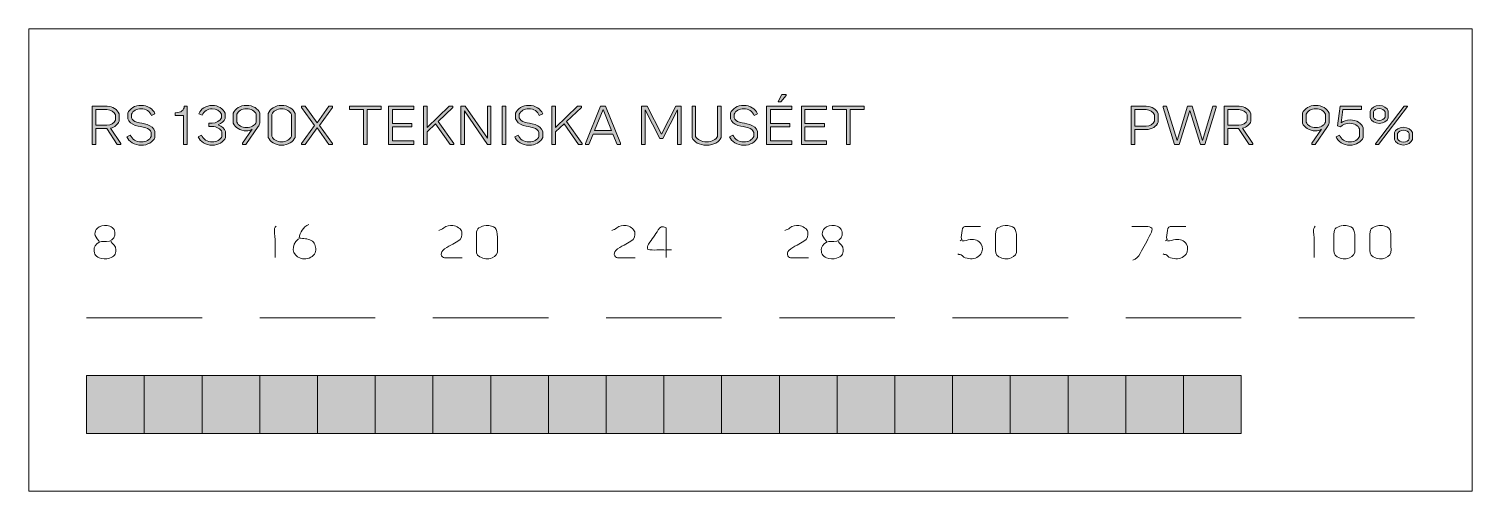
# Model space of a CAD drawing. Header units: inches. Extents: x 105 to 230, y -180 to -140.
import ezdxf

# ---------------------------------------------------------------- set-up
doc = ezdxf.new("R2010")
doc.units = ezdxf.units.IN
doc.header["$MEASUREMENT"] = 0
doc.layers.add('CUT', color=7, linetype='Continuous')
doc.layers.add('TYPE', color=7, linetype='Continuous')

# ---------------------------------------------------------------- blocks, each defined once
blk = doc.blocks.new('block 2')
at = {"layer": 'TYPE', "true_color": 0xffffff}
h = blk.add_hatch(color=7, dxfattribs=at)
h.dxf.hatch_style = 2
h.paths.add_polyline_path([(169.22, -146.99), (169.22, -148.18), (170.9, -148.18), (170.9, -148.47), (169.22, -148.47), (169.22, -149.7), (171.07, -149.7), (171.07, -150), (168.9, -150), (168.9, -146.69), (171.07, -146.69), (171.07, -146.99)])
h.paths.add_polyline_path([(170.14, -146.32), (169.9, -146.32), (169.9, -146.28), (170.21, -145.69), (170.58, -145.69), (170.58, -145.77)])
h = blk.add_hatch(color=7, dxfattribs=at)
h.dxf.hatch_style = 2
edge = h.paths.add_edge_path()
edge.add_spline(control_points=[(112.96, -149.91), (112.96, -149.91), (112.96, -150), (112.96, -150), (112.96, -150), (112.66, -150), (112.66, -150), (112.66, -150), (111.74, -148.63), (111.74, -148.63), (111.74, -148.63), (110.8, -148.63), (110.8, -148.63), (110.8, -148.63), (110.8, -150), (110.8, -150), (110.8, -150), (110.48, -150), (110.48, -150), (110.48, -150), (110.48, -146.69), (110.48, -146.69), (110.48, -146.69), (111.77, -146.69), (111.77, -146.69), (112.26, -146.69), (112.68, -146.98), (112.81, -147.34), (112.81, -147.34), (112.81, -147.99), (112.81, -147.99), (112.71, -148.27), (112.43, -148.51), (112.07, -148.6), (112.07, -148.6), (112.96, -149.91), (112.96, -149.91)], knot_values=[0, 0, 0, 0, 1, 1, 1, 2, 2, 2, 3, 3, 3, 4, 4, 4, 5, 5, 5, 6, 6, 6, 7, 7, 7, 8, 8, 8, 9, 9, 9, 10, 10, 10, 11, 11, 11, 12, 12, 12, 12], degree=3, periodic=1)
edge = h.paths.add_edge_path()
edge.add_spline(control_points=[(110.8, -148.34), (110.8, -148.34), (111.76, -148.34), (111.76, -148.34), (112.09, -148.34), (112.39, -148.15), (112.49, -147.9), (112.49, -147.9), (112.49, -147.43), (112.49, -147.43), (112.39, -147.17), (112.09, -146.99), (111.76, -146.99), (111.76, -146.99), (110.8, -146.99), (110.8, -146.99), (110.8, -146.99), (110.8, -148.34), (110.8, -148.34)], knot_values=[0, 0, 0, 0, 1, 1, 1, 2, 2, 2, 3, 3, 3, 4, 4, 4, 5, 5, 5, 6, 6, 6, 6], degree=3, periodic=1)
h = blk.add_hatch(color=7, dxfattribs=at)
h.dxf.hatch_style = 2
edge = h.paths.add_edge_path()
edge.add_spline(control_points=[(113.49, -149.33), (113.49, -149.33), (113.78, -149.19), (113.78, -149.19), (113.94, -149.54), (114.28, -149.78), (114.74, -149.78), (115.14, -149.78), (115.48, -149.59), (115.59, -149.31), (115.59, -149.31), (115.59, -148.96), (115.59, -148.96), (115.52, -148.77), (115.36, -148.64), (115.12, -148.56), (114.78, -148.44), (114.59, -148.48), (114.22, -148.36), (113.89, -148.24), (113.66, -148.03), (113.57, -147.78), (113.57, -147.78), (113.57, -147.29), (113.57, -147.29), (113.72, -146.9), (114.19, -146.62), (114.72, -146.62), (115.27, -146.62), (115.75, -146.91), (115.92, -147.35), (115.92, -147.35), (115.62, -147.49), (115.62, -147.49), (115.48, -147.15), (115.15, -146.91), (114.72, -146.91), (114.33, -146.91), (114, -147.1), (113.89, -147.38), (113.89, -147.38), (113.89, -147.69), (113.89, -147.69), (113.96, -147.87), (114.11, -148), (114.35, -148.08), (114.69, -148.19), (114.88, -148.15), (115.25, -148.28), (115.59, -148.39), (115.82, -148.61), (115.91, -148.87), (115.91, -148.87), (115.91, -149.4), (115.91, -149.4), (115.76, -149.79), (115.29, -150.07), (114.74, -150.07), (114.15, -150.07), (113.65, -149.76), (113.49, -149.33)], knot_values=[0, 0, 0, 0, 1, 1, 1, 2, 2, 2, 3, 3, 3, 4, 4, 4, 5, 5, 5, 6, 6, 6, 7, 7, 7, 8, 8, 8, 9, 9, 9, 10, 10, 10, 11, 11, 11, 12, 12, 12, 13, 13, 13, 14, 14, 14, 15, 15, 15, 16, 16, 16, 17, 17, 17, 18, 18, 18, 19, 19, 19, 20, 20, 20, 20], degree=3, periodic=1)
h = blk.add_hatch(color=7, dxfattribs=at)
h.dxf.hatch_style = 2
edge = h.paths.add_edge_path()
edge.add_spline(control_points=[(118.71, -146.69), (118.71, -146.69), (118.71, -150), (118.71, -150), (118.71, -150), (118.4, -150), (118.4, -150), (118.4, -150), (118.4, -147.49), (118.4, -147.49), (118.4, -147.49), (117.68, -147.49), (117.68, -147.49), (117.68, -147.49), (117.68, -147.25), (117.68, -147.25), (118.21, -147.24), (118.44, -147.06), (118.46, -146.69), (118.46, -146.69), (118.71, -146.69), (118.71, -146.69)], knot_values=[0, 0, 0, 0, 1, 1, 1, 2, 2, 2, 3, 3, 3, 4, 4, 4, 5, 5, 5, 6, 6, 6, 7, 7, 7, 7], degree=3, periodic=1)
h = blk.add_hatch(color=7, dxfattribs=at)
h.dxf.hatch_style = 2
edge = h.paths.add_edge_path()
edge.add_spline(control_points=[(122.03, -148.88), (122.03, -148.88), (122.03, -149.4), (122.03, -149.4), (121.89, -149.78), (121.43, -150.07), (120.88, -150.07), (120.32, -150.07), (119.82, -149.75), (119.67, -149.33), (119.67, -149.33), (119.96, -149.19), (119.96, -149.19), (120.1, -149.56), (120.45, -149.78), (120.88, -149.78), (121.27, -149.78), (121.62, -149.58), (121.72, -149.31), (121.72, -149.31), (121.72, -148.93), (121.72, -148.93), (121.62, -148.64), (121.27, -148.45), (120.88, -148.45), (120.88, -148.45), (120.58, -148.45), (120.58, -148.45), (120.58, -148.45), (120.58, -148.15), (120.58, -148.15), (120.58, -148.15), (120.88, -148.15), (120.88, -148.15), (121.25, -148.15), (121.57, -147.97), (121.68, -147.69), (121.68, -147.69), (121.68, -147.38), (121.68, -147.38), (121.57, -147.11), (121.25, -146.91), (120.88, -146.91), (120.49, -146.91), (120.15, -147.14), (120.02, -147.48), (120.02, -147.48), (119.73, -147.34), (119.73, -147.34), (119.88, -146.93), (120.35, -146.62), (120.88, -146.62), (121.41, -146.62), (121.85, -146.91), (121.99, -147.28), (121.99, -147.28), (121.99, -147.76), (121.99, -147.76), (121.9, -147.99), (121.69, -148.19), (121.4, -148.3), (121.71, -148.42), (121.95, -148.63), (122.03, -148.88)], knot_values=[0, 0, 0, 0, 1, 1, 1, 2, 2, 2, 3, 3, 3, 4, 4, 4, 5, 5, 5, 6, 6, 6, 7, 7, 7, 8, 8, 8, 9, 9, 9, 10, 10, 10, 11, 11, 11, 12, 12, 12, 13, 13, 13, 14, 14, 14, 15, 15, 15, 16, 16, 16, 17, 17, 17, 18, 18, 18, 19, 19, 19, 20, 20, 20, 21, 21, 21, 21], degree=3, periodic=1)
h = blk.add_hatch(color=7, dxfattribs=at)
h.dxf.hatch_style = 2
edge = h.paths.add_edge_path()
edge.add_spline(control_points=[(125.01, -147.29), (125.01, -147.29), (125.01, -148.16), (125.01, -148.16), (124.98, -148.24), (124.93, -148.35), (124.85, -148.46), (124.85, -148.46), (123.8, -150), (123.8, -150), (123.8, -150), (123.51, -150), (123.51, -150), (123.51, -150), (123.51, -149.9), (123.51, -149.9), (123.51, -149.9), (124.35, -148.69), (124.35, -148.69), (124.2, -148.79), (124.01, -148.83), (123.84, -148.83), (123.29, -148.83), (122.84, -148.53), (122.7, -148.16), (122.7, -148.16), (122.7, -147.29), (122.7, -147.29), (122.84, -146.92), (123.3, -146.62), (123.85, -146.62), (124.41, -146.62), (124.87, -146.92), (125.01, -147.29)], knot_values=[0, 0, 0, 0, 1, 1, 1, 2, 2, 2, 3, 3, 3, 4, 4, 4, 5, 5, 5, 6, 6, 6, 7, 7, 7, 8, 8, 8, 9, 9, 9, 10, 10, 10, 11, 11, 11, 11], degree=3, periodic=1)
edge = h.paths.add_edge_path()
edge.add_spline(control_points=[(124.7, -147.39), (124.59, -147.11), (124.24, -146.91), (123.85, -146.91), (123.47, -146.91), (123.12, -147.11), (123.01, -147.39), (123.01, -147.39), (123.01, -148.07), (123.01, -148.07), (123.12, -148.35), (123.47, -148.54), (123.85, -148.54), (124.24, -148.54), (124.59, -148.35), (124.7, -148.07), (124.7, -148.07), (124.7, -147.39), (124.7, -147.39)], knot_values=[0, 0, 0, 0, 1, 1, 1, 2, 2, 2, 3, 3, 3, 4, 4, 4, 5, 5, 5, 6, 6, 6, 6], degree=3, periodic=1)
h = blk.add_hatch(color=7, dxfattribs=at)
h.dxf.hatch_style = 2
edge = h.paths.add_edge_path()
edge.add_spline(control_points=[(125.74, -149.39), (125.74, -149.39), (125.74, -147.31), (125.74, -147.31), (125.88, -146.92), (126.34, -146.62), (126.89, -146.62), (127.45, -146.62), (127.91, -146.92), (128.05, -147.31), (128.05, -147.31), (128.05, -149.39), (128.05, -149.39), (127.91, -149.77), (127.45, -150.07), (126.89, -150.07), (126.34, -150.07), (125.88, -149.77), (125.74, -149.39)], knot_values=[0, 0, 0, 0, 1, 1, 1, 2, 2, 2, 3, 3, 3, 4, 4, 4, 5, 5, 5, 6, 6, 6, 6], degree=3, periodic=1)
edge = h.paths.add_edge_path()
edge.add_spline(control_points=[(127.74, -149.29), (127.74, -149.29), (127.74, -147.41), (127.74, -147.41), (127.63, -147.12), (127.28, -146.91), (126.89, -146.91), (126.51, -146.91), (126.15, -147.12), (126.05, -147.41), (126.05, -147.41), (126.05, -149.29), (126.05, -149.29), (126.15, -149.58), (126.51, -149.78), (126.89, -149.78), (127.28, -149.78), (127.63, -149.58), (127.74, -149.29)], knot_values=[0, 0, 0, 0, 1, 1, 1, 2, 2, 2, 3, 3, 3, 4, 4, 4, 5, 5, 5, 6, 6, 6, 6], degree=3, periodic=1)
h = blk.add_hatch(color=7, dxfattribs=at)
h.dxf.hatch_style = 2
h.paths.add_polyline_path([(128.62, -149.91), (129.74, -148.35), (128.62, -146.79), (128.62, -146.69), (128.93, -146.69), (129.96, -148.14), (130.98, -146.69), (131.29, -146.69), (131.29, -146.79), (130.17, -148.35), (131.29, -149.91), (131.29, -150), (130.98, -150), (129.96, -148.56), (128.92, -150), (128.62, -150)])
h = blk.add_hatch(color=7, dxfattribs=at)
h.dxf.hatch_style = 2
h.paths.add_polyline_path([(135.52, -146.99), (134.3, -146.99), (134.3, -150), (133.98, -150), (133.98, -146.99), (132.76, -146.99), (132.76, -146.69), (135.52, -146.69)])
h = blk.add_hatch(color=7, dxfattribs=at)
h.dxf.hatch_style = 2
h.paths.add_polyline_path([(136.48, -146.99), (136.48, -148.18), (138.17, -148.18), (138.17, -148.47), (136.48, -148.47), (136.48, -149.7), (138.33, -149.7), (138.33, -150), (136.16, -150), (136.16, -146.69), (138.33, -146.69), (138.33, -146.99)])
h = blk.add_hatch(color=7, dxfattribs=at)
h.dxf.hatch_style = 2
h.paths.add_polyline_path([(141.8, -149.91), (141.8, -150), (141.48, -150), (140.22, -148.23), (139.49, -148.92), (139.49, -150), (139.17, -150), (139.17, -146.69), (139.49, -146.69), (139.49, -148.53), (141.4, -146.69), (141.72, -146.69), (141.72, -146.79), (140.45, -148.01)])
h = blk.add_hatch(color=7, dxfattribs=at)
h.dxf.hatch_style = 2
h.paths.add_polyline_path([(145.02, -146.69), (145.02, -150), (144.71, -150), (142.72, -147.1), (142.72, -150), (142.41, -150), (142.41, -146.69), (142.8, -146.69), (144.71, -149.47), (144.71, -146.69)])
h = blk.add_hatch(color=7, dxfattribs=at)
h.dxf.hatch_style = 2
h.paths.add_polyline_path([(146, -146.69), (146.32, -146.69), (146.32, -150), (146, -150)])
h = blk.add_hatch(color=7, dxfattribs=at)
h.dxf.hatch_style = 2
edge = h.paths.add_edge_path()
edge.add_spline(control_points=[(147.08, -149.33), (147.08, -149.33), (147.37, -149.19), (147.37, -149.19), (147.53, -149.54), (147.87, -149.78), (148.32, -149.78), (148.73, -149.78), (149.06, -149.59), (149.18, -149.31), (149.18, -149.31), (149.18, -148.96), (149.18, -148.96), (149.1, -148.77), (148.95, -148.64), (148.71, -148.56), (148.36, -148.44), (148.18, -148.48), (147.81, -148.36), (147.47, -148.24), (147.25, -148.03), (147.16, -147.78), (147.16, -147.78), (147.16, -147.29), (147.16, -147.29), (147.31, -146.9), (147.77, -146.62), (148.31, -146.62), (148.86, -146.62), (149.34, -146.91), (149.5, -147.35), (149.5, -147.35), (149.21, -147.49), (149.21, -147.49), (149.07, -147.15), (148.74, -146.91), (148.3, -146.91), (147.92, -146.91), (147.59, -147.1), (147.47, -147.38), (147.47, -147.38), (147.47, -147.69), (147.47, -147.69), (147.55, -147.87), (147.7, -148), (147.93, -148.08), (148.28, -148.19), (148.46, -148.15), (148.84, -148.28), (149.18, -148.39), (149.41, -148.61), (149.5, -148.87), (149.5, -148.87), (149.5, -149.4), (149.5, -149.4), (149.35, -149.79), (148.88, -150.07), (148.32, -150.07), (147.74, -150.07), (147.24, -149.76), (147.08, -149.33)], knot_values=[0, 0, 0, 0, 1, 1, 1, 2, 2, 2, 3, 3, 3, 4, 4, 4, 5, 5, 5, 6, 6, 6, 7, 7, 7, 8, 8, 8, 9, 9, 9, 10, 10, 10, 11, 11, 11, 12, 12, 12, 13, 13, 13, 14, 14, 14, 15, 15, 15, 16, 16, 16, 17, 17, 17, 18, 18, 18, 19, 19, 19, 20, 20, 20, 20], degree=3, periodic=1)
h = blk.add_hatch(color=7, dxfattribs=at)
h.dxf.hatch_style = 2
h.paths.add_polyline_path([(152.92, -149.91), (152.92, -150), (152.61, -150), (151.35, -148.23), (150.61, -148.92), (150.61, -150), (150.29, -150), (150.29, -146.69), (150.61, -146.69), (150.61, -148.53), (152.52, -146.69), (152.85, -146.69), (152.85, -146.79), (151.57, -148.01)])
h = blk.add_hatch(color=7, dxfattribs=at)
h.dxf.hatch_style = 2
h.paths.add_polyline_path([(156.25, -149.9), (156.25, -150), (155.95, -150), (155.59, -149.1), (153.86, -149.1), (153.5, -150), (153.2, -150), (153.2, -149.91), (154.52, -146.69), (154.93, -146.69)])
h.paths.add_polyline_path([(155.47, -148.8), (154.73, -146.97), (153.99, -148.8)])
h = blk.add_hatch(color=7, dxfattribs=at)
h.dxf.hatch_style = 2
h.paths.add_polyline_path([(161.5, -146.69), (161.5, -150), (161.19, -150), (161.19, -147), (159.91, -149.49), (159.65, -149.49), (158.37, -147), (158.37, -150), (158.06, -150), (158.06, -146.69), (158.54, -146.69), (159.78, -149.11), (161.02, -146.69)])
h = blk.add_hatch(color=7, dxfattribs=at)
h.dxf.hatch_style = 2
edge = h.paths.add_edge_path()
edge.add_spline(control_points=[(162.44, -149.41), (162.44, -149.41), (162.44, -146.69), (162.44, -146.69), (162.44, -146.69), (162.75, -146.69), (162.75, -146.69), (162.75, -146.69), (162.75, -149.31), (162.75, -149.31), (162.87, -149.57), (163.24, -149.78), (163.7, -149.78), (164.16, -149.78), (164.53, -149.57), (164.65, -149.31), (164.65, -149.31), (164.65, -146.69), (164.65, -146.69), (164.65, -146.69), (164.96, -146.69), (164.96, -146.69), (164.96, -146.69), (164.96, -149.41), (164.96, -149.41), (164.8, -149.77), (164.33, -150.07), (163.7, -150.07), (163.07, -150.07), (162.59, -149.77), (162.44, -149.41)], knot_values=[0, 0, 0, 0, 1, 1, 1, 2, 2, 2, 3, 3, 3, 4, 4, 4, 5, 5, 5, 6, 6, 6, 7, 7, 7, 8, 8, 8, 9, 9, 9, 10, 10, 10, 10], degree=3, periodic=1)
h = blk.add_hatch(color=7, dxfattribs=at)
h.dxf.hatch_style = 2
edge = h.paths.add_edge_path()
edge.add_spline(control_points=[(165.69, -149.33), (165.69, -149.33), (165.98, -149.19), (165.98, -149.19), (166.13, -149.54), (166.47, -149.78), (166.93, -149.78), (167.33, -149.78), (167.67, -149.59), (167.78, -149.31), (167.78, -149.31), (167.78, -148.96), (167.78, -148.96), (167.71, -148.77), (167.55, -148.64), (167.32, -148.56), (166.97, -148.44), (166.79, -148.48), (166.41, -148.36), (166.08, -148.24), (165.85, -148.03), (165.76, -147.78), (165.76, -147.78), (165.76, -147.29), (165.76, -147.29), (165.92, -146.9), (166.38, -146.62), (166.91, -146.62), (167.46, -146.62), (167.94, -146.91), (168.11, -147.35), (168.11, -147.35), (167.82, -147.49), (167.82, -147.49), (167.68, -147.15), (167.34, -146.91), (166.91, -146.91), (166.52, -146.91), (166.2, -147.1), (166.08, -147.38), (166.08, -147.38), (166.08, -147.69), (166.08, -147.69), (166.15, -147.87), (166.3, -148), (166.54, -148.08), (166.88, -148.19), (167.07, -148.15), (167.44, -148.28), (167.78, -148.39), (168.01, -148.61), (168.1, -148.87), (168.1, -148.87), (168.1, -149.4), (168.1, -149.4), (167.95, -149.79), (167.48, -150.07), (166.93, -150.07), (166.34, -150.07), (165.84, -149.76), (165.69, -149.33)], knot_values=[0, 0, 0, 0, 1, 1, 1, 2, 2, 2, 3, 3, 3, 4, 4, 4, 5, 5, 5, 6, 6, 6, 7, 7, 7, 8, 8, 8, 9, 9, 9, 10, 10, 10, 11, 11, 11, 12, 12, 12, 13, 13, 13, 14, 14, 14, 15, 15, 15, 16, 16, 16, 17, 17, 17, 18, 18, 18, 19, 19, 19, 20, 20, 20, 20], degree=3, periodic=1)
h = blk.add_hatch(color=7, dxfattribs=at)
h.dxf.hatch_style = 2
h.paths.add_polyline_path([(172.22, -146.99), (172.22, -148.18), (173.91, -148.18), (173.91, -148.47), (172.22, -148.47), (172.22, -149.7), (174.07, -149.7), (174.07, -150), (171.91, -150), (171.91, -146.69), (174.07, -146.69), (174.07, -146.99)])
h = blk.add_hatch(color=7, dxfattribs=at)
h.dxf.hatch_style = 2
h.paths.add_polyline_path([(177.35, -146.99), (176.13, -146.99), (176.13, -150), (175.82, -150), (175.82, -146.99), (174.59, -146.99), (174.59, -146.69), (177.35, -146.69)])
at = {"layer": 'TYPE', "lineweight": 0}
for points in [[(170.14, -146.32), (169.9, -146.32), (169.9, -146.28), (170.21, -145.69), (170.58, -145.69), (170.58, -145.77), (170.14, -146.32)], [(128.62, -149.91), (129.74, -148.35), (128.62, -146.79), (128.62, -146.69), (128.93, -146.69), (129.96, -148.14), (130.98, -146.69), (131.29, -146.69), (131.29, -146.79), (130.17, -148.35), (131.29, -149.91), (131.29, -150), (130.98, -150), (129.96, -148.56), (128.92, -150), (128.62, -150), (128.62, -149.91)], [(135.52, -146.99), (134.3, -146.99), (134.3, -150), (133.98, -150), (133.98, -146.99), (132.76, -146.99), (132.76, -146.69), (135.52, -146.69), (135.52, -146.99)], [(136.48, -146.99), (136.48, -148.18), (138.17, -148.18), (138.17, -148.47), (136.48, -148.47), (136.48, -149.7), (138.33, -149.7), (138.33, -150), (136.16, -150), (136.16, -146.69), (138.33, -146.69), (138.33, -146.99), (136.48, -146.99)], [(141.8, -149.91), (141.8, -150), (141.48, -150), (140.22, -148.23), (139.49, -148.92), (139.49, -150), (139.17, -150), (139.17, -146.69), (139.49, -146.69), (139.49, -148.53), (141.4, -146.69), (141.72, -146.69), (141.72, -146.79), (140.45, -148.01), (141.8, -149.91)], [(145.02, -146.69), (145.02, -150), (144.71, -150), (142.72, -147.1), (142.72, -150), (142.41, -150), (142.41, -146.69), (142.8, -146.69), (144.71, -149.47), (144.71, -146.69), (145.02, -146.69)], [(146, -146.69), (146.32, -146.69), (146.32, -150), (146, -150), (146, -146.69)], [(152.92, -149.91), (152.92, -150), (152.61, -150), (151.35, -148.23), (150.61, -148.92), (150.61, -150), (150.29, -150), (150.29, -146.69), (150.61, -146.69), (150.61, -148.53), (152.52, -146.69), (152.85, -146.69), (152.85, -146.79), (151.57, -148.01), (152.92, -149.91)], [(156.25, -149.9), (156.25, -150), (155.95, -150), (155.59, -149.1), (153.86, -149.1), (153.5, -150), (153.2, -150), (153.2, -149.91), (154.52, -146.69), (154.93, -146.69), (156.25, -149.9)], [(155.47, -148.8), (154.73, -146.97), (153.99, -148.8), (155.47, -148.8)], [(161.5, -146.69), (161.5, -150), (161.19, -150), (161.19, -147), (159.91, -149.49), (159.65, -149.49), (158.37, -147), (158.37, -150), (158.06, -150), (158.06, -146.69), (158.54, -146.69), (159.78, -149.11), (161.02, -146.69), (161.5, -146.69)], [(169.22, -146.99), (169.22, -148.18), (170.9, -148.18), (170.9, -148.47), (169.22, -148.47), (169.22, -149.7), (171.07, -149.7), (171.07, -150), (168.9, -150), (168.9, -146.69), (171.07, -146.69), (171.07, -146.99), (169.22, -146.99)], [(172.22, -146.99), (172.22, -148.18), (173.91, -148.18), (173.91, -148.47), (172.22, -148.47), (172.22, -149.7), (174.07, -149.7), (174.07, -150), (171.91, -150), (171.91, -146.69), (174.07, -146.69), (174.07, -146.99), (172.22, -146.99)], [(177.35, -146.99), (176.13, -146.99), (176.13, -150), (175.82, -150), (175.82, -146.99), (174.59, -146.99), (174.59, -146.69), (177.35, -146.69), (177.35, -146.99)]]:
    blk.add_lwpolyline(points, dxfattribs=at)
for points, knots in [([(112.96, -149.91), (112.96, -149.91), (112.96, -150), (112.96, -150), (112.96, -150), (112.66, -150), (112.66, -150), (112.66, -150), (111.74, -148.63), (111.74, -148.63), (111.74, -148.63), (110.8, -148.63), (110.8, -148.63), (110.8, -148.63), (110.8, -150), (110.8, -150), (110.8, -150), (110.48, -150), (110.48, -150), (110.48, -150), (110.48, -146.69), (110.48, -146.69), (110.48, -146.69), (111.77, -146.69), (111.77, -146.69), (112.26, -146.69), (112.68, -146.98), (112.81, -147.34), (112.81, -147.34), (112.81, -147.99), (112.81, -147.99), (112.71, -148.27), (112.43, -148.51), (112.07, -148.6), (112.07, -148.6), (112.96, -149.91), (112.96, -149.91)], [0, 0, 0, 0, 1, 1, 1, 2, 2, 2, 3, 3, 3, 4, 4, 4, 5, 5, 5, 6, 6, 6, 7, 7, 7, 8, 8, 8, 9, 9, 9, 10, 10, 10, 11, 11, 11, 12, 12, 12, 12]), ([(110.8, -148.34), (110.8, -148.34), (111.76, -148.34), (111.76, -148.34), (112.09, -148.34), (112.39, -148.15), (112.49, -147.9), (112.49, -147.9), (112.49, -147.43), (112.49, -147.43), (112.39, -147.17), (112.09, -146.99), (111.76, -146.99), (111.76, -146.99), (110.8, -146.99), (110.8, -146.99), (110.8, -146.99), (110.8, -148.34), (110.8, -148.34)], [0, 0, 0, 0, 1, 1, 1, 2, 2, 2, 3, 3, 3, 4, 4, 4, 5, 5, 5, 6, 6, 6, 6]), ([(113.49, -149.33), (113.49, -149.33), (113.78, -149.19), (113.78, -149.19), (113.94, -149.54), (114.28, -149.78), (114.74, -149.78), (115.14, -149.78), (115.48, -149.59), (115.59, -149.31), (115.59, -149.31), (115.59, -148.96), (115.59, -148.96), (115.52, -148.77), (115.36, -148.64), (115.12, -148.56), (114.78, -148.44), (114.59, -148.48), (114.22, -148.36), (113.89, -148.24), (113.66, -148.03), (113.57, -147.78), (113.57, -147.78), (113.57, -147.29), (113.57, -147.29), (113.72, -146.9), (114.19, -146.62), (114.72, -146.62), (115.27, -146.62), (115.75, -146.91), (115.92, -147.35), (115.92, -147.35), (115.62, -147.49), (115.62, -147.49), (115.48, -147.15), (115.15, -146.91), (114.72, -146.91), (114.33, -146.91), (114, -147.1), (113.89, -147.38), (113.89, -147.38), (113.89, -147.69), (113.89, -147.69), (113.96, -147.87), (114.11, -148), (114.35, -148.08), (114.69, -148.19), (114.88, -148.15), (115.25, -148.28), (115.59, -148.39), (115.82, -148.61), (115.91, -148.87), (115.91, -148.87), (115.91, -149.4), (115.91, -149.4), (115.76, -149.79), (115.29, -150.07), (114.74, -150.07), (114.15, -150.07), (113.65, -149.76), (113.49, -149.33)], [0, 0, 0, 0, 1, 1, 1, 2, 2, 2, 3, 3, 3, 4, 4, 4, 5, 5, 5, 6, 6, 6, 7, 7, 7, 8, 8, 8, 9, 9, 9, 10, 10, 10, 11, 11, 11, 12, 12, 12, 13, 13, 13, 14, 14, 14, 15, 15, 15, 16, 16, 16, 17, 17, 17, 18, 18, 18, 19, 19, 19, 20, 20, 20, 20]), ([(118.71, -146.69), (118.71, -146.69), (118.71, -150), (118.71, -150), (118.71, -150), (118.4, -150), (118.4, -150), (118.4, -150), (118.4, -147.49), (118.4, -147.49), (118.4, -147.49), (117.68, -147.49), (117.68, -147.49), (117.68, -147.49), (117.68, -147.25), (117.68, -147.25), (118.21, -147.24), (118.44, -147.06), (118.46, -146.69), (118.46, -146.69), (118.71, -146.69), (118.71, -146.69)], [0, 0, 0, 0, 1, 1, 1, 2, 2, 2, 3, 3, 3, 4, 4, 4, 5, 5, 5, 6, 6, 6, 7, 7, 7, 7]), ([(122.03, -148.88), (122.03, -148.88), (122.03, -149.4), (122.03, -149.4), (121.89, -149.78), (121.43, -150.07), (120.88, -150.07), (120.32, -150.07), (119.82, -149.75), (119.67, -149.33), (119.67, -149.33), (119.96, -149.19), (119.96, -149.19), (120.1, -149.56), (120.45, -149.78), (120.88, -149.78), (121.27, -149.78), (121.62, -149.58), (121.72, -149.31), (121.72, -149.31), (121.72, -148.93), (121.72, -148.93), (121.62, -148.64), (121.27, -148.45), (120.88, -148.45), (120.88, -148.45), (120.58, -148.45), (120.58, -148.45), (120.58, -148.45), (120.58, -148.15), (120.58, -148.15), (120.58, -148.15), (120.88, -148.15), (120.88, -148.15), (121.25, -148.15), (121.57, -147.97), (121.68, -147.69), (121.68, -147.69), (121.68, -147.38), (121.68, -147.38), (121.57, -147.11), (121.25, -146.91), (120.88, -146.91), (120.49, -146.91), (120.15, -147.14), (120.02, -147.48), (120.02, -147.48), (119.73, -147.34), (119.73, -147.34), (119.88, -146.93), (120.35, -146.62), (120.88, -146.62), (121.41, -146.62), (121.85, -146.91), (121.99, -147.28), (121.99, -147.28), (121.99, -147.76), (121.99, -147.76), (121.9, -147.99), (121.69, -148.19), (121.4, -148.3), (121.71, -148.42), (121.95, -148.63), (122.03, -148.88)], [0, 0, 0, 0, 1, 1, 1, 2, 2, 2, 3, 3, 3, 4, 4, 4, 5, 5, 5, 6, 6, 6, 7, 7, 7, 8, 8, 8, 9, 9, 9, 10, 10, 10, 11, 11, 11, 12, 12, 12, 13, 13, 13, 14, 14, 14, 15, 15, 15, 16, 16, 16, 17, 17, 17, 18, 18, 18, 19, 19, 19, 20, 20, 20, 21, 21, 21, 21]), ([(125.01, -147.29), (125.01, -147.29), (125.01, -148.16), (125.01, -148.16), (124.98, -148.24), (124.93, -148.35), (124.85, -148.46), (124.85, -148.46), (123.8, -150), (123.8, -150), (123.8, -150), (123.51, -150), (123.51, -150), (123.51, -150), (123.51, -149.9), (123.51, -149.9), (123.51, -149.9), (124.35, -148.69), (124.35, -148.69), (124.2, -148.79), (124.01, -148.83), (123.84, -148.83), (123.29, -148.83), (122.84, -148.53), (122.7, -148.16), (122.7, -148.16), (122.7, -147.29), (122.7, -147.29), (122.84, -146.92), (123.3, -146.62), (123.85, -146.62), (124.41, -146.62), (124.87, -146.92), (125.01, -147.29)], [0, 0, 0, 0, 1, 1, 1, 2, 2, 2, 3, 3, 3, 4, 4, 4, 5, 5, 5, 6, 6, 6, 7, 7, 7, 8, 8, 8, 9, 9, 9, 10, 10, 10, 11, 11, 11, 11]), ([(124.7, -147.39), (124.59, -147.11), (124.24, -146.91), (123.85, -146.91), (123.47, -146.91), (123.12, -147.11), (123.01, -147.39), (123.01, -147.39), (123.01, -148.07), (123.01, -148.07), (123.12, -148.35), (123.47, -148.54), (123.85, -148.54), (124.24, -148.54), (124.59, -148.35), (124.7, -148.07), (124.7, -148.07), (124.7, -147.39), (124.7, -147.39)], [0, 0, 0, 0, 1, 1, 1, 2, 2, 2, 3, 3, 3, 4, 4, 4, 5, 5, 5, 6, 6, 6, 6]), ([(125.74, -149.39), (125.74, -149.39), (125.74, -147.31), (125.74, -147.31), (125.88, -146.92), (126.34, -146.62), (126.89, -146.62), (127.45, -146.62), (127.91, -146.92), (128.05, -147.31), (128.05, -147.31), (128.05, -149.39), (128.05, -149.39), (127.91, -149.77), (127.45, -150.07), (126.89, -150.07), (126.34, -150.07), (125.88, -149.77), (125.74, -149.39)], [0, 0, 0, 0, 1, 1, 1, 2, 2, 2, 3, 3, 3, 4, 4, 4, 5, 5, 5, 6, 6, 6, 6]), ([(127.74, -149.29), (127.74, -149.29), (127.74, -147.41), (127.74, -147.41), (127.63, -147.12), (127.28, -146.91), (126.89, -146.91), (126.51, -146.91), (126.15, -147.12), (126.05, -147.41), (126.05, -147.41), (126.05, -149.29), (126.05, -149.29), (126.15, -149.58), (126.51, -149.78), (126.89, -149.78), (127.28, -149.78), (127.63, -149.58), (127.74, -149.29)], [0, 0, 0, 0, 1, 1, 1, 2, 2, 2, 3, 3, 3, 4, 4, 4, 5, 5, 5, 6, 6, 6, 6]), ([(147.08, -149.33), (147.08, -149.33), (147.37, -149.19), (147.37, -149.19), (147.53, -149.54), (147.87, -149.78), (148.32, -149.78), (148.73, -149.78), (149.06, -149.59), (149.18, -149.31), (149.18, -149.31), (149.18, -148.96), (149.18, -148.96), (149.1, -148.77), (148.95, -148.64), (148.71, -148.56), (148.36, -148.44), (148.18, -148.48), (147.81, -148.36), (147.47, -148.24), (147.25, -148.03), (147.16, -147.78), (147.16, -147.78), (147.16, -147.29), (147.16, -147.29), (147.31, -146.9), (147.77, -146.62), (148.31, -146.62), (148.86, -146.62), (149.34, -146.91), (149.5, -147.35), (149.5, -147.35), (149.21, -147.49), (149.21, -147.49), (149.07, -147.15), (148.74, -146.91), (148.3, -146.91), (147.92, -146.91), (147.59, -147.1), (147.47, -147.38), (147.47, -147.38), (147.47, -147.69), (147.47, -147.69), (147.55, -147.87), (147.7, -148), (147.93, -148.08), (148.28, -148.19), (148.46, -148.15), (148.84, -148.28), (149.18, -148.39), (149.41, -148.61), (149.5, -148.87), (149.5, -148.87), (149.5, -149.4), (149.5, -149.4), (149.35, -149.79), (148.88, -150.07), (148.32, -150.07), (147.74, -150.07), (147.24, -149.76), (147.08, -149.33)], [0, 0, 0, 0, 1, 1, 1, 2, 2, 2, 3, 3, 3, 4, 4, 4, 5, 5, 5, 6, 6, 6, 7, 7, 7, 8, 8, 8, 9, 9, 9, 10, 10, 10, 11, 11, 11, 12, 12, 12, 13, 13, 13, 14, 14, 14, 15, 15, 15, 16, 16, 16, 17, 17, 17, 18, 18, 18, 19, 19, 19, 20, 20, 20, 20]), ([(162.44, -149.41), (162.44, -149.41), (162.44, -146.69), (162.44, -146.69), (162.44, -146.69), (162.75, -146.69), (162.75, -146.69), (162.75, -146.69), (162.75, -149.31), (162.75, -149.31), (162.87, -149.57), (163.24, -149.78), (163.7, -149.78), (164.16, -149.78), (164.53, -149.57), (164.65, -149.31), (164.65, -149.31), (164.65, -146.69), (164.65, -146.69), (164.65, -146.69), (164.96, -146.69), (164.96, -146.69), (164.96, -146.69), (164.96, -149.41), (164.96, -149.41), (164.8, -149.77), (164.33, -150.07), (163.7, -150.07), (163.07, -150.07), (162.59, -149.77), (162.44, -149.41)], [0, 0, 0, 0, 1, 1, 1, 2, 2, 2, 3, 3, 3, 4, 4, 4, 5, 5, 5, 6, 6, 6, 7, 7, 7, 8, 8, 8, 9, 9, 9, 10, 10, 10, 10]), ([(165.69, -149.33), (165.69, -149.33), (165.98, -149.19), (165.98, -149.19), (166.13, -149.54), (166.47, -149.78), (166.93, -149.78), (167.33, -149.78), (167.67, -149.59), (167.78, -149.31), (167.78, -149.31), (167.78, -148.96), (167.78, -148.96), (167.71, -148.77), (167.55, -148.64), (167.32, -148.56), (166.97, -148.44), (166.79, -148.48), (166.41, -148.36), (166.08, -148.24), (165.85, -148.03), (165.76, -147.78), (165.76, -147.78), (165.76, -147.29), (165.76, -147.29), (165.92, -146.9), (166.38, -146.62), (166.91, -146.62), (167.46, -146.62), (167.94, -146.91), (168.11, -147.35), (168.11, -147.35), (167.82, -147.49), (167.82, -147.49), (167.68, -147.15), (167.34, -146.91), (166.91, -146.91), (166.52, -146.91), (166.2, -147.1), (166.08, -147.38), (166.08, -147.38), (166.08, -147.69), (166.08, -147.69), (166.15, -147.87), (166.3, -148), (166.54, -148.08), (166.88, -148.19), (167.07, -148.15), (167.44, -148.28), (167.78, -148.39), (168.01, -148.61), (168.1, -148.87), (168.1, -148.87), (168.1, -149.4), (168.1, -149.4), (167.95, -149.79), (167.48, -150.07), (166.93, -150.07), (166.34, -150.07), (165.84, -149.76), (165.69, -149.33)], [0, 0, 0, 0, 1, 1, 1, 2, 2, 2, 3, 3, 3, 4, 4, 4, 5, 5, 5, 6, 6, 6, 7, 7, 7, 8, 8, 8, 9, 9, 9, 10, 10, 10, 11, 11, 11, 12, 12, 12, 13, 13, 13, 14, 14, 14, 15, 15, 15, 16, 16, 16, 17, 17, 17, 18, 18, 18, 19, 19, 19, 20, 20, 20, 20])]:
    blk.add_open_spline(points, degree=3, knots=knots, dxfattribs=at)
blk = doc.blocks.new('block 3')
at = {"layer": 'TYPE', "true_color": 0xffffff}
h = blk.add_hatch(color=7, dxfattribs=at)
h.dxf.hatch_style = 2
edge = h.paths.add_edge_path()
edge.add_spline(control_points=[(202.8, -147.34), (202.8, -147.34), (202.8, -148.07), (202.8, -148.07), (202.68, -148.43), (202.25, -148.71), (201.77, -148.71), (201.77, -148.71), (200.8, -148.71), (200.8, -148.71), (200.8, -148.71), (200.8, -150), (200.8, -150), (200.8, -150), (200.48, -150), (200.48, -150), (200.48, -150), (200.48, -146.69), (200.48, -146.69), (200.48, -146.69), (201.77, -146.69), (201.77, -146.69), (202.25, -146.69), (202.68, -146.98), (202.8, -147.34)], knot_values=[0, 0, 0, 0, 1, 1, 1, 2, 2, 2, 3, 3, 3, 4, 4, 4, 5, 5, 5, 6, 6, 6, 7, 7, 7, 8, 8, 8, 8], degree=3, periodic=1)
edge = h.paths.add_edge_path()
edge.add_spline(control_points=[(202.48, -147.43), (202.38, -147.17), (202.08, -146.99), (201.76, -146.99), (201.76, -146.99), (200.8, -146.99), (200.8, -146.99), (200.8, -146.99), (200.8, -148.42), (200.8, -148.42), (200.8, -148.42), (201.76, -148.42), (201.76, -148.42), (202.08, -148.42), (202.38, -148.23), (202.48, -147.98), (202.48, -147.98), (202.48, -147.43), (202.48, -147.43)], knot_values=[0, 0, 0, 0, 1, 1, 1, 2, 2, 2, 3, 3, 3, 4, 4, 4, 5, 5, 5, 6, 6, 6, 6], degree=3, periodic=1)
h = blk.add_hatch(color=7, dxfattribs=at)
h.dxf.hatch_style = 2
h.paths.add_polyline_path([(207.84, -146.69), (207.84, -146.79), (206.85, -150), (206.46, -150), (205.54, -147.06), (204.63, -150), (204.23, -150), (203.24, -146.79), (203.24, -146.69), (203.54, -146.69), (204.44, -149.67), (205.36, -146.69), (205.74, -146.69), (206.66, -149.67), (207.55, -146.69)])
h = blk.add_hatch(color=7, dxfattribs=at)
h.dxf.hatch_style = 2
edge = h.paths.add_edge_path()
edge.add_spline(control_points=[(211, -149.91), (211, -149.91), (211, -150), (211, -150), (211, -150), (210.7, -150), (210.7, -150), (210.7, -150), (209.77, -148.63), (209.77, -148.63), (209.77, -148.63), (208.84, -148.63), (208.84, -148.63), (208.84, -148.63), (208.84, -150), (208.84, -150), (208.84, -150), (208.52, -150), (208.52, -150), (208.52, -150), (208.52, -146.69), (208.52, -146.69), (208.52, -146.69), (209.81, -146.69), (209.81, -146.69), (210.29, -146.69), (210.72, -146.98), (210.84, -147.34), (210.84, -147.34), (210.84, -147.99), (210.84, -147.99), (210.75, -148.27), (210.46, -148.51), (210.11, -148.6), (210.11, -148.6), (211, -149.91), (211, -149.91)], knot_values=[0, 0, 0, 0, 1, 1, 1, 2, 2, 2, 3, 3, 3, 4, 4, 4, 5, 5, 5, 6, 6, 6, 7, 7, 7, 8, 8, 8, 9, 9, 9, 10, 10, 10, 11, 11, 11, 12, 12, 12, 12], degree=3, periodic=1)
edge = h.paths.add_edge_path()
edge.add_spline(control_points=[(208.84, -148.34), (208.84, -148.34), (209.8, -148.34), (209.8, -148.34), (210.13, -148.34), (210.43, -148.15), (210.52, -147.9), (210.52, -147.9), (210.52, -147.43), (210.52, -147.43), (210.43, -147.17), (210.13, -146.99), (209.8, -146.99), (209.8, -146.99), (208.84, -146.99), (208.84, -146.99), (208.84, -146.99), (208.84, -148.34), (208.84, -148.34)], knot_values=[0, 0, 0, 0, 1, 1, 1, 2, 2, 2, 3, 3, 3, 4, 4, 4, 5, 5, 5, 6, 6, 6, 6], degree=3, periodic=1)
at = {"layer": 'TYPE', "lineweight": 0}
blk.add_lwpolyline([(207.84, -146.69), (207.84, -146.79), (206.85, -150), (206.46, -150), (205.54, -147.06), (204.63, -150), (204.23, -150), (203.24, -146.79), (203.24, -146.69), (203.54, -146.69), (204.44, -149.67), (205.36, -146.69), (205.74, -146.69), (206.66, -149.67), (207.55, -146.69), (207.84, -146.69)], dxfattribs=at)
for points, knots in [([(202.8, -147.34), (202.8, -147.34), (202.8, -148.07), (202.8, -148.07), (202.68, -148.43), (202.25, -148.71), (201.77, -148.71), (201.77, -148.71), (200.8, -148.71), (200.8, -148.71), (200.8, -148.71), (200.8, -150), (200.8, -150), (200.8, -150), (200.48, -150), (200.48, -150), (200.48, -150), (200.48, -146.69), (200.48, -146.69), (200.48, -146.69), (201.77, -146.69), (201.77, -146.69), (202.25, -146.69), (202.68, -146.98), (202.8, -147.34)], [0, 0, 0, 0, 1, 1, 1, 2, 2, 2, 3, 3, 3, 4, 4, 4, 5, 5, 5, 6, 6, 6, 7, 7, 7, 8, 8, 8, 8]), ([(202.48, -147.43), (202.38, -147.17), (202.08, -146.99), (201.76, -146.99), (201.76, -146.99), (200.8, -146.99), (200.8, -146.99), (200.8, -146.99), (200.8, -148.42), (200.8, -148.42), (200.8, -148.42), (201.76, -148.42), (201.76, -148.42), (202.08, -148.42), (202.38, -148.23), (202.48, -147.98), (202.48, -147.98), (202.48, -147.43), (202.48, -147.43)], [0, 0, 0, 0, 1, 1, 1, 2, 2, 2, 3, 3, 3, 4, 4, 4, 5, 5, 5, 6, 6, 6, 6]), ([(211, -149.91), (211, -149.91), (211, -150), (211, -150), (211, -150), (210.7, -150), (210.7, -150), (210.7, -150), (209.77, -148.63), (209.77, -148.63), (209.77, -148.63), (208.84, -148.63), (208.84, -148.63), (208.84, -148.63), (208.84, -150), (208.84, -150), (208.84, -150), (208.52, -150), (208.52, -150), (208.52, -150), (208.52, -146.69), (208.52, -146.69), (208.52, -146.69), (209.81, -146.69), (209.81, -146.69), (210.29, -146.69), (210.72, -146.98), (210.84, -147.34), (210.84, -147.34), (210.84, -147.99), (210.84, -147.99), (210.75, -148.27), (210.46, -148.51), (210.11, -148.6), (210.11, -148.6), (211, -149.91), (211, -149.91)], [0, 0, 0, 0, 1, 1, 1, 2, 2, 2, 3, 3, 3, 4, 4, 4, 5, 5, 5, 6, 6, 6, 7, 7, 7, 8, 8, 8, 9, 9, 9, 10, 10, 10, 11, 11, 11, 12, 12, 12, 12]), ([(208.84, -148.34), (208.84, -148.34), (209.8, -148.34), (209.8, -148.34), (210.13, -148.34), (210.43, -148.15), (210.52, -147.9), (210.52, -147.9), (210.52, -147.43), (210.52, -147.43), (210.43, -147.17), (210.13, -146.99), (209.8, -146.99), (209.8, -146.99), (208.84, -146.99), (208.84, -146.99), (208.84, -146.99), (208.84, -148.34), (208.84, -148.34)], [0, 0, 0, 0, 1, 1, 1, 2, 2, 2, 3, 3, 3, 4, 4, 4, 5, 5, 5, 6, 6, 6, 6])]:
    blk.add_open_spline(points, degree=3, knots=knots, dxfattribs=at)
blk = doc.blocks.new('block 4')
at = {"layer": 'TYPE', "true_color": 0xffffff}
h = blk.add_hatch(color=7, dxfattribs=at)
h.dxf.hatch_style = 2
edge = h.paths.add_edge_path()
edge.add_spline(control_points=[(217.61, -147.29), (217.61, -147.29), (217.61, -148.16), (217.61, -148.16), (217.59, -148.24), (217.53, -148.35), (217.46, -148.46), (217.46, -148.46), (216.4, -150), (216.4, -150), (216.4, -150), (216.12, -150), (216.12, -150), (216.12, -150), (216.12, -149.9), (216.12, -149.9), (216.12, -149.9), (216.96, -148.69), (216.96, -148.69), (216.81, -148.79), (216.62, -148.83), (216.44, -148.83), (215.89, -148.83), (215.45, -148.53), (215.31, -148.16), (215.31, -148.16), (215.31, -147.29), (215.31, -147.29), (215.45, -146.92), (215.91, -146.62), (216.46, -146.62), (217.01, -146.62), (217.47, -146.92), (217.61, -147.29)], knot_values=[0, 0, 0, 0, 1, 1, 1, 2, 2, 2, 3, 3, 3, 4, 4, 4, 5, 5, 5, 6, 6, 6, 7, 7, 7, 8, 8, 8, 9, 9, 9, 10, 10, 10, 11, 11, 11, 11], degree=3, periodic=1)
edge = h.paths.add_edge_path()
edge.add_spline(control_points=[(217.3, -147.39), (217.19, -147.11), (216.85, -146.91), (216.46, -146.91), (216.07, -146.91), (215.73, -147.11), (215.62, -147.39), (215.62, -147.39), (215.62, -148.07), (215.62, -148.07), (215.73, -148.35), (216.07, -148.54), (216.46, -148.54), (216.85, -148.54), (217.19, -148.35), (217.3, -148.07), (217.3, -148.07), (217.3, -147.39), (217.3, -147.39)], knot_values=[0, 0, 0, 0, 1, 1, 1, 2, 2, 2, 3, 3, 3, 4, 4, 4, 5, 5, 5, 6, 6, 6, 6], degree=3, periodic=1)
h = blk.add_hatch(color=7, dxfattribs=at)
h.dxf.hatch_style = 2
edge = h.paths.add_edge_path()
edge.add_spline(control_points=[(220.56, -148.56), (220.56, -148.56), (220.56, -149.4), (220.56, -149.4), (220.43, -149.77), (219.96, -150.07), (219.41, -150.07), (218.86, -150.07), (218.36, -149.75), (218.21, -149.33), (218.21, -149.33), (218.5, -149.19), (218.5, -149.19), (218.64, -149.56), (219, -149.78), (219.41, -149.78), (219.8, -149.78), (220.15, -149.58), (220.25, -149.31), (220.25, -149.31), (220.25, -148.66), (220.25, -148.66), (220.15, -148.37), (219.8, -148.17), (219.41, -148.17), (219.09, -148.17), (218.79, -148.28), (218.61, -148.47), (218.61, -148.47), (218.35, -148.39), (218.35, -148.39), (218.35, -148.39), (218.56, -146.69), (218.56, -146.69), (218.56, -146.69), (220.42, -146.69), (220.42, -146.69), (220.42, -146.69), (220.42, -146.99), (220.42, -146.99), (220.42, -146.99), (218.8, -146.99), (218.8, -146.99), (218.8, -146.99), (218.66, -148.12), (218.66, -148.12), (218.85, -147.97), (219.14, -147.88), (219.44, -147.88), (219.98, -147.88), (220.44, -148.17), (220.56, -148.56)], knot_values=[0, 0, 0, 0, 1, 1, 1, 2, 2, 2, 3, 3, 3, 4, 4, 4, 5, 5, 5, 6, 6, 6, 7, 7, 7, 8, 8, 8, 9, 9, 9, 10, 10, 10, 11, 11, 11, 12, 12, 12, 13, 13, 13, 14, 14, 14, 15, 15, 15, 16, 16, 16, 17, 17, 17, 17], degree=3, periodic=1)
h = blk.add_hatch(color=7, dxfattribs=at)
h.dxf.hatch_style = 2
edge = h.paths.add_edge_path()
edge.add_spline(control_points=[(221.18, -147.7), (221.18, -147.7), (221.18, -147.11), (221.18, -147.11), (221.28, -146.85), (221.59, -146.63), (221.96, -146.63), (222.33, -146.63), (222.64, -146.85), (222.74, -147.11), (222.74, -147.11), (222.74, -147.7), (222.74, -147.7), (222.64, -147.96), (222.33, -148.18), (221.96, -148.18), (221.59, -148.18), (221.28, -147.96), (221.18, -147.7)], knot_values=[0, 0, 0, 0, 1, 1, 1, 2, 2, 2, 3, 3, 3, 4, 4, 4, 5, 5, 5, 6, 6, 6, 6], degree=3, periodic=1)
edge = h.paths.add_edge_path()
edge.add_spline(control_points=[(222.47, -147.63), (222.47, -147.63), (222.47, -147.18), (222.47, -147.18), (222.39, -147.02), (222.21, -146.89), (221.96, -146.89), (221.71, -146.89), (221.53, -147.02), (221.45, -147.18), (221.45, -147.18), (221.45, -147.63), (221.45, -147.63), (221.53, -147.79), (221.71, -147.93), (221.96, -147.93), (222.21, -147.93), (222.39, -147.79), (222.47, -147.63)], knot_values=[0, 0, 0, 0, 1, 1, 1, 2, 2, 2, 3, 3, 3, 4, 4, 4, 5, 5, 5, 6, 6, 6, 6], degree=3, periodic=1)
h.paths.add_polyline_path([(221.9, -150), (221.62, -150), (221.62, -149.96), (224.11, -146.69), (224.4, -146.69), (224.4, -146.73)])
edge = h.paths.add_edge_path()
edge.add_spline(control_points=[(223.27, -149.57), (223.27, -149.57), (223.27, -148.98), (223.27, -148.98), (223.36, -148.73), (223.67, -148.51), (224.05, -148.51), (224.42, -148.51), (224.73, -148.73), (224.83, -148.98), (224.83, -148.98), (224.83, -149.57), (224.83, -149.57), (224.73, -149.84), (224.42, -150.05), (224.05, -150.05), (223.67, -150.05), (223.36, -149.84), (223.27, -149.57)], knot_values=[0, 0, 0, 0, 1, 1, 1, 2, 2, 2, 3, 3, 3, 4, 4, 4, 5, 5, 5, 6, 6, 6, 6], degree=3, periodic=1)
edge = h.paths.add_edge_path()
edge.add_spline(control_points=[(224.55, -149.5), (224.55, -149.5), (224.55, -149.05), (224.55, -149.05), (224.48, -148.89), (224.3, -148.76), (224.05, -148.76), (223.8, -148.76), (223.62, -148.89), (223.54, -149.05), (223.54, -149.05), (223.54, -149.5), (223.54, -149.5), (223.62, -149.67), (223.8, -149.8), (224.05, -149.8), (224.3, -149.8), (224.48, -149.67), (224.55, -149.5)], knot_values=[0, 0, 0, 0, 1, 1, 1, 2, 2, 2, 3, 3, 3, 4, 4, 4, 5, 5, 5, 6, 6, 6, 6], degree=3, periodic=1)
at = {"layer": 'TYPE', "lineweight": 0}
blk.add_lwpolyline([(221.9, -150), (221.62, -150), (221.62, -149.96), (224.11, -146.69), (224.4, -146.69), (224.4, -146.73), (221.9, -150)], dxfattribs=at)
for points, knots in [([(217.61, -147.29), (217.61, -147.29), (217.61, -148.16), (217.61, -148.16), (217.59, -148.24), (217.53, -148.35), (217.46, -148.46), (217.46, -148.46), (216.4, -150), (216.4, -150), (216.4, -150), (216.12, -150), (216.12, -150), (216.12, -150), (216.12, -149.9), (216.12, -149.9), (216.12, -149.9), (216.96, -148.69), (216.96, -148.69), (216.81, -148.79), (216.62, -148.83), (216.44, -148.83), (215.89, -148.83), (215.45, -148.53), (215.31, -148.16), (215.31, -148.16), (215.31, -147.29), (215.31, -147.29), (215.45, -146.92), (215.91, -146.62), (216.46, -146.62), (217.01, -146.62), (217.47, -146.92), (217.61, -147.29)], [0, 0, 0, 0, 1, 1, 1, 2, 2, 2, 3, 3, 3, 4, 4, 4, 5, 5, 5, 6, 6, 6, 7, 7, 7, 8, 8, 8, 9, 9, 9, 10, 10, 10, 11, 11, 11, 11]), ([(217.3, -147.39), (217.19, -147.11), (216.85, -146.91), (216.46, -146.91), (216.07, -146.91), (215.73, -147.11), (215.62, -147.39), (215.62, -147.39), (215.62, -148.07), (215.62, -148.07), (215.73, -148.35), (216.07, -148.54), (216.46, -148.54), (216.85, -148.54), (217.19, -148.35), (217.3, -148.07), (217.3, -148.07), (217.3, -147.39), (217.3, -147.39)], [0, 0, 0, 0, 1, 1, 1, 2, 2, 2, 3, 3, 3, 4, 4, 4, 5, 5, 5, 6, 6, 6, 6]), ([(220.56, -148.56), (220.56, -148.56), (220.56, -149.4), (220.56, -149.4), (220.43, -149.77), (219.96, -150.07), (219.41, -150.07), (218.86, -150.07), (218.36, -149.75), (218.21, -149.33), (218.21, -149.33), (218.5, -149.19), (218.5, -149.19), (218.64, -149.56), (219, -149.78), (219.41, -149.78), (219.8, -149.78), (220.15, -149.58), (220.25, -149.31), (220.25, -149.31), (220.25, -148.66), (220.25, -148.66), (220.15, -148.37), (219.8, -148.17), (219.41, -148.17), (219.09, -148.17), (218.79, -148.28), (218.61, -148.47), (218.61, -148.47), (218.35, -148.39), (218.35, -148.39), (218.35, -148.39), (218.56, -146.69), (218.56, -146.69), (218.56, -146.69), (220.42, -146.69), (220.42, -146.69), (220.42, -146.69), (220.42, -146.99), (220.42, -146.99), (220.42, -146.99), (218.8, -146.99), (218.8, -146.99), (218.8, -146.99), (218.66, -148.12), (218.66, -148.12), (218.85, -147.97), (219.14, -147.88), (219.44, -147.88), (219.98, -147.88), (220.44, -148.17), (220.56, -148.56)], [0, 0, 0, 0, 1, 1, 1, 2, 2, 2, 3, 3, 3, 4, 4, 4, 5, 5, 5, 6, 6, 6, 7, 7, 7, 8, 8, 8, 9, 9, 9, 10, 10, 10, 11, 11, 11, 12, 12, 12, 13, 13, 13, 14, 14, 14, 15, 15, 15, 16, 16, 16, 17, 17, 17, 17]), ([(221.18, -147.7), (221.18, -147.7), (221.18, -147.11), (221.18, -147.11), (221.28, -146.85), (221.59, -146.63), (221.96, -146.63), (222.33, -146.63), (222.64, -146.85), (222.74, -147.11), (222.74, -147.11), (222.74, -147.7), (222.74, -147.7), (222.64, -147.96), (222.33, -148.18), (221.96, -148.18), (221.59, -148.18), (221.28, -147.96), (221.18, -147.7)], [0, 0, 0, 0, 1, 1, 1, 2, 2, 2, 3, 3, 3, 4, 4, 4, 5, 5, 5, 6, 6, 6, 6]), ([(222.47, -147.63), (222.47, -147.63), (222.47, -147.18), (222.47, -147.18), (222.39, -147.02), (222.21, -146.89), (221.96, -146.89), (221.71, -146.89), (221.53, -147.02), (221.45, -147.18), (221.45, -147.18), (221.45, -147.63), (221.45, -147.63), (221.53, -147.79), (221.71, -147.93), (221.96, -147.93), (222.21, -147.93), (222.39, -147.79), (222.47, -147.63)], [0, 0, 0, 0, 1, 1, 1, 2, 2, 2, 3, 3, 3, 4, 4, 4, 5, 5, 5, 6, 6, 6, 6]), ([(223.27, -149.57), (223.27, -149.57), (223.27, -148.98), (223.27, -148.98), (223.36, -148.73), (223.67, -148.51), (224.05, -148.51), (224.42, -148.51), (224.73, -148.73), (224.83, -148.98), (224.83, -148.98), (224.83, -149.57), (224.83, -149.57), (224.73, -149.84), (224.42, -150.05), (224.05, -150.05), (223.67, -150.05), (223.36, -149.84), (223.27, -149.57)], [0, 0, 0, 0, 1, 1, 1, 2, 2, 2, 3, 3, 3, 4, 4, 4, 5, 5, 5, 6, 6, 6, 6]), ([(224.55, -149.5), (224.55, -149.5), (224.55, -149.05), (224.55, -149.05), (224.48, -148.89), (224.3, -148.76), (224.05, -148.76), (223.8, -148.76), (223.62, -148.89), (223.54, -149.05), (223.54, -149.05), (223.54, -149.5), (223.54, -149.5), (223.62, -149.67), (223.8, -149.8), (224.05, -149.8), (224.3, -149.8), (224.48, -149.67), (224.55, -149.5)], [0, 0, 0, 0, 1, 1, 1, 2, 2, 2, 3, 3, 3, 4, 4, 4, 5, 5, 5, 6, 6, 6, 6])]:
    blk.add_open_spline(points, degree=3, knots=knots, dxfattribs=at)

msp = doc.modelspace()

# ---------------------------------------------------------------- hatches: boundary and pattern name
at = {"layer": 'TYPE', "true_color": 0xf6f6f6}
h = msp.add_hatch(color=7, dxfattribs=at)
h.dxf.hatch_style = 2
h.paths.add_polyline_path([(115, -170), (110, -170), (110, -175), (115, -175)])
at = {"layer": 'TYPE', "true_color": 0xededed}
h = msp.add_hatch(color=7, dxfattribs=at)
h.dxf.hatch_style = 2
h.paths.add_polyline_path([(120, -170), (115, -170), (115, -175), (120, -175)])
at = {"layer": 'TYPE', "true_color": 0xe3e3e3}
h = msp.add_hatch(color=254, dxfattribs=at)
h.dxf.hatch_style = 2
h.paths.add_polyline_path([(125, -170), (120, -170), (120, -175), (125, -175)])
at = {"layer": 'TYPE', "true_color": 0xdadada}
h = msp.add_hatch(color=254, dxfattribs=at)
h.dxf.hatch_style = 2
h.paths.add_polyline_path([(130, -170), (125, -170), (125, -175), (130, -175)])
at = {"layer": 'TYPE', "true_color": 0xd0d0d0}
h = msp.add_hatch(color=254, dxfattribs=at)
h.dxf.hatch_style = 2
h.paths.add_polyline_path([(135, -170), (130, -170), (130, -175), (135, -175)])
at = {"layer": 'TYPE', "true_color": 0xc6c6c6}
h = msp.add_hatch(color=9, dxfattribs=at)
h.dxf.hatch_style = 2
h.paths.add_polyline_path([(140, -170), (135, -170), (135, -175), (140, -175)])
at = {"layer": 'TYPE', "true_color": 0xbdbcbc}
h = msp.add_hatch(color=9, dxfattribs=at)
h.dxf.hatch_style = 2
h.paths.add_polyline_path([(145, -170), (140, -170), (140, -175), (145, -175)])
at = {"layer": 'TYPE', "true_color": 0xb2b2b2}
h = msp.add_hatch(color=253, dxfattribs=at)
h.dxf.hatch_style = 2
h.paths.add_polyline_path([(150, -170), (145, -170), (145, -175), (150, -175)])
at = {"layer": 'TYPE', "true_color": 0xa8a8a7}
h = msp.add_hatch(color=253, dxfattribs=at)
h.dxf.hatch_style = 2
h.paths.add_polyline_path([(155, -170), (150, -170), (150, -175), (155, -175)])
at = {"layer": 'TYPE', "true_color": 0x9d9d9c}
h = msp.add_hatch(color=253, dxfattribs=at)
h.dxf.hatch_style = 2
h.paths.add_polyline_path([(160, -170), (155, -170), (155, -175), (160, -175)])
at = {"layer": 'TYPE', "true_color": 0x929292}
h = msp.add_hatch(color=252, dxfattribs=at)
h.dxf.hatch_style = 2
h.paths.add_polyline_path([(165, -170), (160, -170), (160, -175), (165, -175)])
at = {"layer": 'TYPE', "true_color": 0x878787}
h = msp.add_hatch(color=252, dxfattribs=at)
h.dxf.hatch_style = 2
h.paths.add_polyline_path([(170, -170), (165, -170), (165, -175), (170, -175)])
at = {"layer": 'TYPE', "true_color": 0x7c7c7b}
h = msp.add_hatch(color=8, dxfattribs=at)
h.dxf.hatch_style = 2
h.paths.add_polyline_path([(175, -170), (170, -170), (170, -175), (175, -175)])
at = {"layer": 'TYPE', "true_color": 0x706f6f}
h = msp.add_hatch(color=8, dxfattribs=at)
h.dxf.hatch_style = 2
h.paths.add_polyline_path([(180, -170), (175, -170), (175, -175), (180, -175)])
at = {"layer": 'TYPE', "true_color": 0x646363}
h = msp.add_hatch(color=251, dxfattribs=at)
h.dxf.hatch_style = 2
h.paths.add_polyline_path([(185, -170), (180, -170), (180, -175), (185, -175)])
at = {"layer": 'TYPE', "true_color": 0x575756}
h = msp.add_hatch(color=251, dxfattribs=at)
h.dxf.hatch_style = 2
h.paths.add_polyline_path([(190, -170), (185, -170), (185, -175), (190, -175)])
at = {"layer": 'TYPE', "true_color": 0x4a4a49}
h = msp.add_hatch(color=59, dxfattribs=at)
h.dxf.hatch_style = 2
h.paths.add_polyline_path([(195, -170), (190, -170), (190, -175), (195, -175)])
at = {"layer": 'TYPE', "true_color": 0x3c3c3b}
h = msp.add_hatch(color=250, dxfattribs=at)
h.dxf.hatch_style = 2
h.paths.add_polyline_path([(200, -170), (195, -170), (195, -175), (200, -175)])
at = {"layer": 'TYPE', "true_color": 0x2e2d2c}
h = msp.add_hatch(color=250, dxfattribs=at)
h.dxf.hatch_style = 2
h.paths.add_polyline_path([(205, -170), (200, -170), (200, -175), (205, -175)])
at = {"layer": 'TYPE', "true_color": 0x1d1d1b}
h = msp.add_hatch(color=179, dxfattribs=at)
h.dxf.hatch_style = 2
h.paths.add_polyline_path([(210, -170), (205, -170), (205, -175), (210, -175)])

# ---------------------------------------------------------------- linework, layer by layer
at = {"layer": 'CUT', "lineweight": 0}
msp.add_lwpolyline([(230, -180), (105, -180), (105, -140), (230, -140), (230, -180)], dxfattribs=at)
at = {"layer": 'CUT', "color": 1, "lineweight": 5, "true_color": 0xff0000}
msp.add_lwpolyline([(110, -165), (120, -165)], dxfattribs=at)
at = {"layer": 'CUT', "color": 5, "lineweight": 5, "true_color": 0x0000ff}
msp.add_lwpolyline([(125, -165), (135, -165)], dxfattribs=at)
at = {"layer": 'CUT', "color": 3, "lineweight": 5, "true_color": 0x00ff00}
msp.add_lwpolyline([(140, -165), (150, -165)], dxfattribs=at)
at = {"layer": 'CUT', "color": 2, "lineweight": 5, "true_color": 0xffff00}
msp.add_lwpolyline([(155, -165), (165, -165)], dxfattribs=at)
at = {"layer": 'CUT', "color": 16, "lineweight": 5, "true_color": 0x800000}
msp.add_lwpolyline([(170, -165), (180, -165)], dxfattribs=at)
at = {"layer": 'CUT', "color": 56, "lineweight": 5, "true_color": 0x808000}
msp.add_lwpolyline([(185, -165), (195, -165)], dxfattribs=at)
at = {"layer": 'CUT', "color": 136, "lineweight": 5, "true_color": 0x008080}
msp.add_lwpolyline([(200, -165), (210, -165)], dxfattribs=at)
at = {"layer": 'CUT', "color": 4, "lineweight": 5, "true_color": 0x00ffff}
msp.add_lwpolyline([(215, -165), (225, -165)], dxfattribs=at)
at = {"layer": 'TYPE', "lineweight": 0}
for points in [[(115, -170), (110, -170), (110, -175), (115, -175), (115, -170)], [(120, -170), (115, -170), (115, -175), (120, -175), (120, -170)], [(125, -170), (120, -170), (120, -175), (125, -175), (125, -170)], [(130, -170), (125, -170), (125, -175), (130, -175), (130, -170)], [(135, -170), (130, -170), (130, -175), (135, -175), (135, -170)], [(140, -170), (135, -170), (135, -175), (140, -175), (140, -170)], [(145, -170), (140, -170), (140, -175), (145, -175), (145, -170)], [(150, -170), (145, -170), (145, -175), (150, -175), (150, -170)], [(155, -170), (150, -170), (150, -175), (155, -175), (155, -170)], [(160, -170), (155, -170), (155, -175), (160, -175), (160, -170)], [(165, -170), (160, -170), (160, -175), (165, -175), (165, -170)], [(170, -170), (165, -170), (165, -175), (170, -175), (170, -170)], [(175, -170), (170, -170), (170, -175), (175, -175), (175, -170)], [(180, -170), (175, -170), (175, -175), (180, -175), (180, -170)], [(185, -170), (180, -170), (180, -175), (185, -175), (185, -170)], [(190, -170), (185, -170), (185, -175), (190, -175), (190, -170)], [(195, -170), (190, -170), (190, -175), (195, -175), (195, -170)], [(200, -170), (195, -170), (195, -175), (200, -175), (200, -170)], [(205, -170), (200, -170), (200, -175), (205, -175), (205, -170)], [(210, -170), (205, -170), (205, -175), (210, -175), (210, -170)]]:
    msp.add_lwpolyline(points, dxfattribs=at)
at = {"layer": 'TYPE', "color": 1, "lineweight": 5, "true_color": 0xff0000}
msp.add_open_spline([(112.1, -158.41), (112.28, -158.63), (112.54, -158.77), (112.54, -159.13), (112.54, -159.53), (112.39, -159.71), (111.97, -159.85), (111.68, -159.95), (111.37, -159.9), (111.08, -159.8), (110.74, -159.69), (110.59, -159.37), (110.66, -158.96), (110.7, -158.71), (111.02, -158.43), (111.29, -158.41), (111.44, -158.4), (111.58, -158.41), (111.72, -158.41), (112.07, -158.4), (112.39, -158.16), (112.44, -157.86), (112.5, -157.51), (112.35, -157.17), (112.01, -157.07), (111.71, -156.98), (111.38, -156.95), (111.08, -157.14), (110.68, -157.4), (110.61, -157.79), (110.91, -158.16), (110.98, -158.24), (111.06, -158.3), (111.08, -158.41)], degree=3, knots=[0, 0, 0, 0, 1, 1, 1, 2, 2, 2, 3, 3, 3, 4, 4, 4, 5, 5, 5, 6, 6, 6, 7, 7, 7, 8, 8, 8, 9, 9, 9, 10, 10, 10, 11, 11, 11, 11], dxfattribs=at)
at = {"layer": 'TYPE', "color": 5, "lineweight": 5, "true_color": 0x0000ff}
for points, knots in [([(126.41, -157.06), (126.16, -157.35), (126.3, -157.67), (126.31, -157.99), (126.34, -158.58), (126.32, -159.17), (126.32, -159.77)], [0, 0, 0, 0, 1, 1, 1, 2, 2, 2, 2]), ([(128.44, -158.11), (128.61, -158.13), (128.78, -158.14), (128.95, -158.16), (129.3, -158.21), (129.68, -158.32), (129.77, -158.67), (129.84, -158.95), (129.94, -159.34), (129.66, -159.59), (129.34, -159.86), (128.95, -159.99), (128.53, -159.85), (127.76, -159.59), (127.68, -158.74), (128.35, -158.16)], [0, 0, 0, 0, 1, 1, 1, 2, 2, 2, 3, 3, 3, 4, 4, 4, 5, 5, 5, 5])]:
    msp.add_open_spline(points, degree=3, knots=knots, dxfattribs=at)
msp.add_open_spline([(129.24, -156.93), (128.74, -157.16), (128.51, -157.6), (128.4, -158.11)], degree=3, dxfattribs=at)
at = {"layer": 'TYPE', "color": 3, "lineweight": 5, "true_color": 0x00ff00}
for points, knots in [([(142.54, -159.81), (142.06, -159.81), (141.58, -159.81), (141.1, -159.81), (140.96, -159.81), (140.83, -159.81), (140.75, -159.64), (140.68, -159.46), (140.72, -159.31), (140.84, -159.18), (141.05, -158.96), (141.32, -158.86), (141.56, -158.71), (141.76, -158.59), (141.96, -158.48), (142.16, -158.37), (142.49, -158.19), (142.54, -157.89), (142.49, -157.57), (142.45, -157.31), (142.04, -157.04), (141.73, -157.01), (141.44, -156.99), (141.15, -157.02), (140.93, -157.23), (140.8, -157.36), (140.65, -157.37), (140.5, -157.44)], [0, 0, 0, 0, 1, 1, 1, 2, 2, 2, 3, 3, 3, 4, 4, 4, 5, 5, 5, 6, 6, 6, 7, 7, 7, 8, 8, 8, 9, 9, 9, 9]), ([(144.53, -157.01), (143.82, -157.21), (143.76, -157.29), (143.76, -157.99), (143.76, -158.31), (143.77, -158.64), (143.76, -158.96), (143.76, -159.26), (143.72, -159.55), (144.06, -159.73), (144.41, -159.91), (144.75, -159.96), (145.12, -159.81), (145.43, -159.67), (145.63, -159.48), (145.59, -159.09), (145.56, -158.74), (145.58, -158.38), (145.58, -158.03), (145.58, -157.24), (145.37, -157.02), (144.57, -157.01)], [0, 0, 0, 0, 1, 1, 1, 2, 2, 2, 3, 3, 3, 4, 4, 4, 5, 5, 5, 6, 6, 6, 7, 7, 7, 7])]:
    msp.add_open_spline(points, degree=3, knots=knots, dxfattribs=at)
at = {"layer": 'TYPE', "color": 2, "lineweight": 5, "true_color": 0xffff00}
for points, knots in [([(157.52, -159.81), (157.04, -159.81), (156.56, -159.81), (156.08, -159.81), (155.94, -159.81), (155.81, -159.81), (155.74, -159.64), (155.66, -159.46), (155.71, -159.31), (155.83, -159.18), (156.03, -158.96), (156.3, -158.86), (156.55, -158.71), (156.74, -158.59), (156.94, -158.48), (157.14, -158.37), (157.48, -158.19), (157.53, -157.89), (157.47, -157.57), (157.43, -157.31), (157.02, -157.04), (156.72, -157.01), (156.43, -156.99), (156.14, -157.02), (155.92, -157.23), (155.79, -157.36), (155.63, -157.37), (155.49, -157.44)], [0, 0, 0, 0, 1, 1, 1, 2, 2, 2, 3, 3, 3, 4, 4, 4, 5, 5, 5, 6, 6, 6, 7, 7, 7, 8, 8, 8, 9, 9, 9, 9]), ([(160.65, -159.13), (160.51, -159.13), (160.37, -159.13), (160.19, -159.13), (160.19, -158.48), (160.19, -157.83), (160.19, -157.21), (159.86, -157.02), (159.68, -157.11), (159.5, -157.39), (159.25, -157.82), (158.96, -158.22), (158.66, -158.62), (158.54, -158.78), (158.56, -158.93), (158.6, -159.09), (159.11, -159.18), (159.63, -159.1), (160.19, -159.14), (160.19, -159.34), (160.19, -159.55), (160.19, -159.77)], [0, 0, 0, 0, 1, 1, 1, 2, 2, 2, 3, 3, 3, 4, 4, 4, 5, 5, 5, 6, 6, 6, 7, 7, 7, 7])]:
    msp.add_open_spline(points, degree=3, knots=knots, dxfattribs=at)
at = {"layer": 'TYPE', "color": 16, "lineweight": 5, "true_color": 0x800000}
for points, knots in [([(172.51, -159.81), (172.03, -159.81), (171.55, -159.81), (171.07, -159.81), (170.93, -159.81), (170.8, -159.81), (170.73, -159.64), (170.65, -159.46), (170.69, -159.31), (170.82, -159.18), (171.02, -158.96), (171.29, -158.86), (171.54, -158.71), (171.73, -158.59), (171.93, -158.48), (172.13, -158.37), (172.46, -158.19), (172.51, -157.89), (172.46, -157.57), (172.42, -157.31), (172.01, -157.04), (171.7, -157.01), (171.41, -156.99), (171.12, -157.02), (170.91, -157.23), (170.78, -157.36), (170.62, -157.37), (170.48, -157.44)], [0, 0, 0, 0, 1, 1, 1, 2, 2, 2, 3, 3, 3, 4, 4, 4, 5, 5, 5, 6, 6, 6, 7, 7, 7, 8, 8, 8, 9, 9, 9, 9]), ([(175.09, -158.41), (175.28, -158.63), (175.53, -158.77), (175.53, -159.13), (175.53, -159.53), (175.38, -159.71), (174.96, -159.85), (174.67, -159.95), (174.36, -159.9), (174.08, -159.8), (173.73, -159.69), (173.58, -159.37), (173.65, -158.96), (173.69, -158.71), (174.01, -158.43), (174.29, -158.41), (174.43, -158.4), (174.57, -158.41), (174.71, -158.41), (175.06, -158.4), (175.38, -158.16), (175.43, -157.86), (175.49, -157.51), (175.34, -157.17), (175, -157.07), (174.7, -156.98), (174.37, -156.95), (174.07, -157.14), (173.67, -157.4), (173.6, -157.79), (173.91, -158.16), (173.97, -158.24), (174.06, -158.3), (174.07, -158.41)], [0, 0, 0, 0, 1, 1, 1, 2, 2, 2, 3, 3, 3, 4, 4, 4, 5, 5, 5, 6, 6, 6, 7, 7, 7, 8, 8, 8, 9, 9, 9, 10, 10, 10, 11, 11, 11, 11])]:
    msp.add_open_spline(points, degree=3, knots=knots, dxfattribs=at)
at = {"layer": 'TYPE', "color": 56, "lineweight": 5, "true_color": 0x808000}
for points, knots in [([(187.41, -157.1), (187.01, -157.1), (186.62, -157.11), (186.22, -157.09), (185.97, -157.08), (185.85, -157.18), (185.84, -157.44), (185.83, -157.71), (185.68, -157.97), (185.8, -158.24), (185.8, -158.25), (185.72, -158.3), (185.67, -158.33)], [0, 0, 0, 0, 1, 1, 1, 2, 2, 2, 3, 3, 3, 4, 4, 4, 4]), ([(189.48, -157.01), (188.78, -157.21), (188.72, -157.29), (188.72, -157.99), (188.72, -158.31), (188.73, -158.64), (188.72, -158.96), (188.72, -159.26), (188.68, -159.55), (189.02, -159.73), (189.36, -159.91), (189.71, -159.96), (190.08, -159.81), (190.39, -159.67), (190.59, -159.48), (190.55, -159.09), (190.52, -158.74), (190.54, -158.38), (190.54, -158.03), (190.54, -157.24), (190.32, -157.02), (189.53, -157.01)], [0, 0, 0, 0, 1, 1, 1, 2, 2, 2, 3, 3, 3, 4, 4, 4, 5, 5, 5, 6, 6, 6, 7, 7, 7, 7]), ([(185.84, -158.33), (186.08, -158.42), (186.29, -158.25), (186.52, -158.23), (186.93, -158.18), (187.28, -158.32), (187.47, -158.63), (187.62, -158.87), (187.63, -159.25), (187.44, -159.5), (187.19, -159.83), (186.8, -159.96), (186.4, -159.88), (186.21, -159.84), (185.98, -159.81), (185.85, -159.64), (185.74, -159.5), (185.58, -159.55), (185.46, -159.47)], [0, 0, 0, 0, 1, 1, 1, 2, 2, 2, 3, 3, 3, 4, 4, 4, 5, 5, 5, 6, 6, 6, 6])]:
    msp.add_open_spline(points, degree=3, knots=knots, dxfattribs=at)
at = {"layer": 'TYPE', "color": 136, "lineweight": 5, "true_color": 0x008080}
for points, knots in [([(200.62, -160.02), (200.93, -159.93), (201.11, -159.71), (201.25, -159.43), (201.54, -158.87), (201.86, -158.33), (202.14, -157.77), (202.4, -157.25), (202.3, -157.1), (201.72, -157.1), (201.32, -157.1), (200.93, -157.1), (200.53, -157.1)], [0, 0, 0, 0, 1, 1, 1, 2, 2, 2, 3, 3, 3, 4, 4, 4, 4]), ([(205.19, -157.1), (204.79, -157.1), (204.4, -157.11), (204, -157.09), (203.75, -157.08), (203.63, -157.18), (203.62, -157.44), (203.61, -157.71), (203.46, -157.97), (203.58, -158.24), (203.58, -158.25), (203.5, -158.3), (203.45, -158.33)], [0, 0, 0, 0, 1, 1, 1, 2, 2, 2, 3, 3, 3, 4, 4, 4, 4]), ([(203.62, -158.33), (203.86, -158.42), (204.07, -158.25), (204.3, -158.23), (204.71, -158.18), (205.06, -158.32), (205.25, -158.63), (205.4, -158.87), (205.41, -159.25), (205.22, -159.5), (204.97, -159.83), (204.58, -159.96), (204.18, -159.88), (203.99, -159.84), (203.76, -159.81), (203.63, -159.64), (203.52, -159.5), (203.36, -159.55), (203.24, -159.47)], [0, 0, 0, 0, 1, 1, 1, 2, 2, 2, 3, 3, 3, 4, 4, 4, 5, 5, 5, 6, 6, 6, 6])]:
    msp.add_open_spline(points, degree=3, knots=knots, dxfattribs=at)
at = {"layer": 'TYPE', "color": 4, "lineweight": 5, "true_color": 0x00ffff}
for points, knots in [([(216.41, -157.06), (216.17, -157.35), (216.3, -157.67), (216.31, -157.99), (216.34, -158.58), (216.32, -159.17), (216.32, -159.77)], [0, 0, 0, 0, 1, 1, 1, 2, 2, 2, 2]), ([(218.78, -157.01), (218.07, -157.21), (218.02, -157.29), (218.02, -157.99), (218.02, -158.31), (218.02, -158.64), (218.02, -158.96), (218.01, -159.26), (217.98, -159.55), (218.31, -159.73), (218.66, -159.91), (219.01, -159.96), (219.37, -159.81), (219.68, -159.67), (219.88, -159.48), (219.84, -159.09), (219.81, -158.74), (219.84, -158.38), (219.84, -158.03), (219.84, -157.24), (219.62, -157.02), (218.82, -157.01)], [0, 0, 0, 0, 1, 1, 1, 2, 2, 2, 3, 3, 3, 4, 4, 4, 5, 5, 5, 6, 6, 6, 7, 7, 7, 7]), ([(221.91, -157.01), (221.21, -157.21), (221.15, -157.29), (221.15, -157.99), (221.15, -158.31), (221.15, -158.64), (221.15, -158.96), (221.14, -159.26), (221.11, -159.55), (221.44, -159.73), (221.79, -159.91), (222.14, -159.96), (222.5, -159.81), (222.81, -159.67), (223.02, -159.48), (222.98, -159.09), (222.94, -158.74), (222.97, -158.38), (222.97, -158.03), (222.97, -157.24), (222.75, -157.02), (221.95, -157.01)], [0, 0, 0, 0, 1, 1, 1, 2, 2, 2, 3, 3, 3, 4, 4, 4, 5, 5, 5, 6, 6, 6, 7, 7, 7, 7])]:
    msp.add_open_spline(points, degree=3, knots=knots, dxfattribs=at)

# ---------------------------------------------------------------- block references
at = {"layer": 'TYPE'}
for name in ['block 2', 'block 3', 'block 4']:
    msp.add_blockref(name, (0, 0), dxfattribs=at)

doc.saveas('drawing.dxf')
